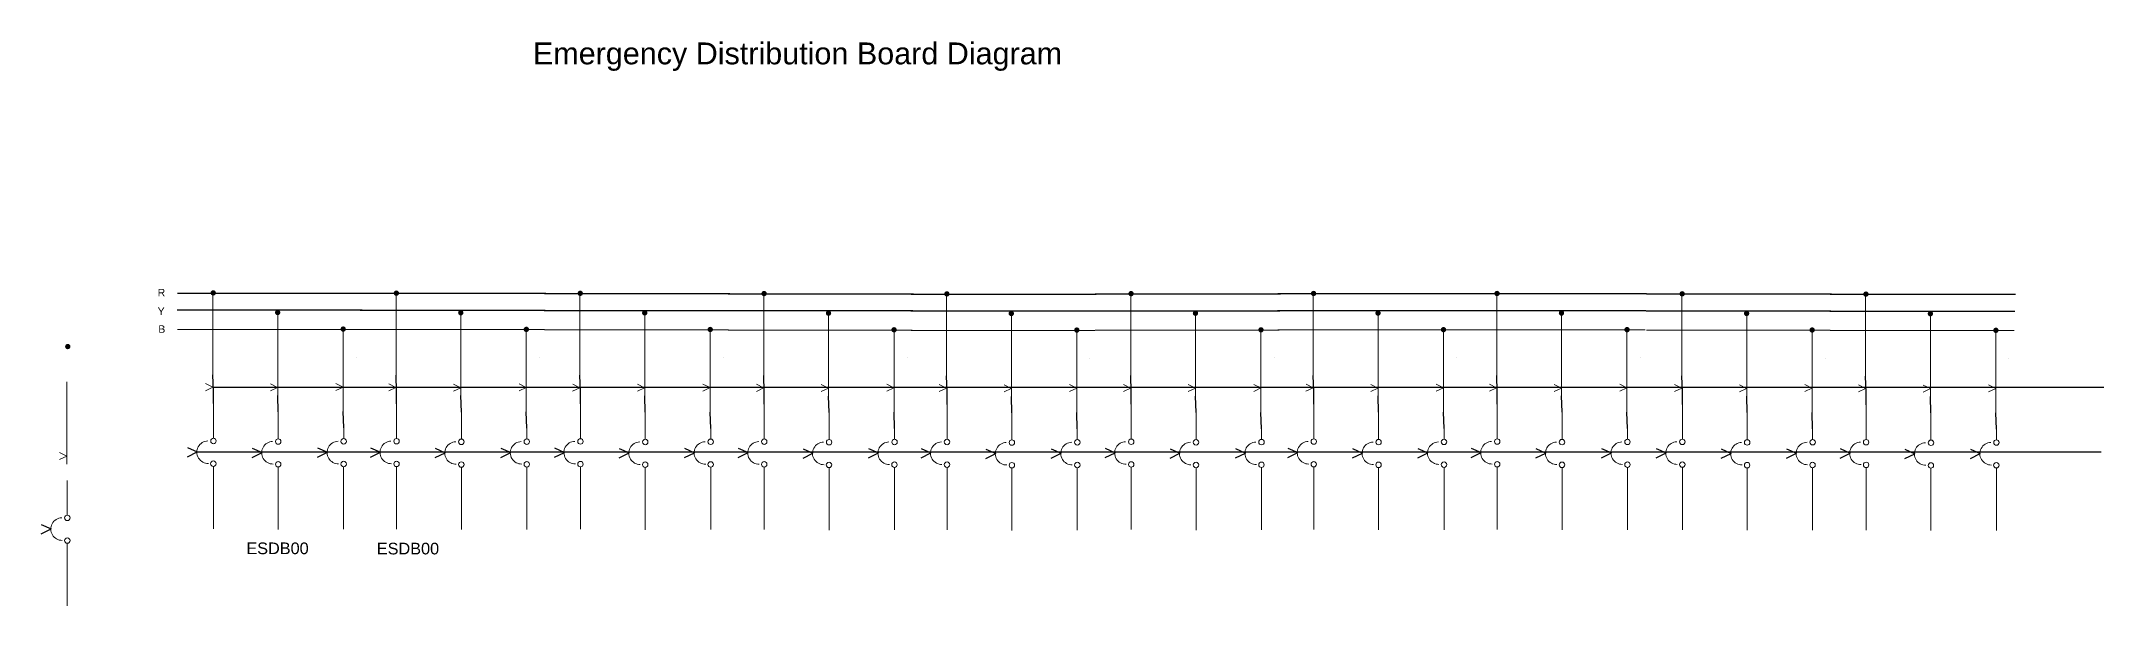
# Model space of a CAD drawing. Header units: inches. Extents: x 27999 to 50334, y 22577 to 32830.
# Drawn here: x 40422 to 50334, y 22577 to 25286 of the extents above; entities that cross this region are included whole.
import ezdxf

# ---------------------------------------------------------------- set-up
doc = ezdxf.new("R2010")
doc.units = ezdxf.units.IN
doc.header["$MEASUREMENT"] = 0
for name, color, linetype, lineweight in [('SBD', 2, 'Continuous', 0), ('switchboard', 2, 'Continuous', 0), ('switchboard_text', 2, 'Continuous', 0)]:
    doc.layers.add(name, color=color, linetype=linetype, lineweight=lineweight)
doc.styles.get("Standard").update_dxf_attribs({"font": 'arial.ttf'})

msp = doc.modelspace()

# ---------------------------------------------------------------- texts
at = {"layer": 'switchboard_text', "attachment_point": 1}
for s, insert, char_height, width in [('       Emergency Distribution Board Diagram', (42499.3, 25280.6), 105, 3588.692), ('{\\C7;R}', (40981, 24097.8), 36, 324.151), ('{\\C7;Y}', (40981, 24008.5), 36, 324.151), ('{\\C7;B}', (40984.2, 23922.6), 36, 324.151), ('ESDB00', (41407.3, 22880), 55.91, 223.946), ('ESDB00', (42034.2, 22878.8), 55.91, 223.946)]:
    msp.add_mtext(s, dxfattribs=dict(at, insert=insert, char_height=char_height, width=width))

# ---------------------------------------------------------------- hatches: boundary and pattern name
at = {"layer": 'switchboard'}
h = msp.add_hatch(color=7, dxfattribs=at)
edge = h.paths.add_edge_path()
edge.add_arc((41248.1, 24078.3), 12.9, 0, 360)
h = msp.add_hatch(color=7, dxfattribs=at)
edge = h.paths.add_edge_path()
edge.add_arc((42128.2, 24077.1), 12.9, 0, 360)
h = msp.add_hatch(color=7, dxfattribs=at)
edge = h.paths.add_edge_path()
edge.add_arc((43012.1, 24076.3), 12.9, 0, 360)
h = msp.add_hatch(color=7, dxfattribs=at)
edge = h.paths.add_edge_path()
edge.add_arc((43895.5, 24075.1), 12.9, 0, 360)
h = msp.add_hatch(color=7, dxfattribs=at)
edge = h.paths.add_edge_path()
edge.add_arc((45659.2, 24074.7), 12.9, 0, 360)
h = msp.add_hatch(color=7, dxfattribs=at)
edge = h.paths.add_edge_path()
edge.add_arc((46536.5, 24075.5), 12.9, 0, 360)
h = msp.add_hatch(color=7, dxfattribs=at)
edge = h.paths.add_edge_path()
edge.add_arc((47418.1, 24075.5), 12.9, 0, 360)
h = msp.add_hatch(color=7, dxfattribs=at)
edge = h.paths.add_edge_path()
edge.add_arc((41557.8, 23984.2), 12.9, 0, 360)
h = msp.add_hatch(color=7, dxfattribs=at)
edge = h.paths.add_edge_path()
edge.add_arc((42438, 23983), 12.9, 0, 360)
h = msp.add_hatch(color=7, dxfattribs=at)
edge = h.paths.add_edge_path()
edge.add_arc((43321.8, 23982.3), 12.9, 0, 360)
h = msp.add_hatch(color=7, dxfattribs=at)
edge = h.paths.add_edge_path()
edge.add_arc((44205.2, 23981), 12.9, 0, 360)
h = msp.add_hatch(color=7, dxfattribs=at)
edge = h.paths.add_edge_path()
edge.add_arc((44774, 24073.6), 12.9, 0, 360)
h = msp.add_hatch(color=7, dxfattribs=at)
edge = h.paths.add_edge_path()
edge.add_arc((45083.7, 23979.5), 12.9, 0, 360)
h = msp.add_hatch(color=7, dxfattribs=at)
edge = h.paths.add_edge_path()
edge.add_arc((45968.9, 23980.6), 12.9, 0, 360)
h = msp.add_hatch(color=7, dxfattribs=at)
edge = h.paths.add_edge_path()
edge.add_arc((46846.2, 23981.5), 12.9, 0, 360)
h = msp.add_hatch(color=7, dxfattribs=at)
edge = h.paths.add_edge_path()
edge.add_arc((47727.9, 23981.5), 12.9, 0, 360)
h = msp.add_hatch(color=7, dxfattribs=at)
edge = h.paths.add_edge_path()
edge.add_arc((48307.9, 24073.9), 12.9, 0, 360)
h = msp.add_hatch(color=7, dxfattribs=at)
edge = h.paths.add_edge_path()
edge.add_arc((48617.7, 23979.8), 12.9, 0, 360)
h = msp.add_hatch(color=7, dxfattribs=at)
edge = h.paths.add_edge_path()
edge.add_arc((49191.2, 24072.5), 12.9, 0, 360)
h = msp.add_hatch(color=7, dxfattribs=at)
edge = h.paths.add_edge_path()
edge.add_arc((49500.9, 23978.4), 12.9, 0, 360)
h = msp.add_hatch(color=7, dxfattribs=at)
edge = h.paths.add_edge_path()
edge.add_arc((41872.7, 23904.6), 12.9, 0, 360)
h = msp.add_hatch(color=7, dxfattribs=at)
edge = h.paths.add_edge_path()
edge.add_arc((42752.9, 23903.3), 12.9, 0, 360)
h = msp.add_hatch(color=7, dxfattribs=at)
edge = h.paths.add_edge_path()
edge.add_arc((43636.7, 23902.6), 12.9, 0, 360)
h = msp.add_hatch(color=7, dxfattribs=at)
edge = h.paths.add_edge_path()
edge.add_arc((44520.1, 23901.3), 12.9, 0, 360)
h = msp.add_hatch(color=7, dxfattribs=at)
edge = h.paths.add_edge_path()
edge.add_arc((45398.6, 23899.9), 12.9, 0, 360)
h = msp.add_hatch(color=7, dxfattribs=at)
edge = h.paths.add_edge_path()
edge.add_arc((46283.8, 23901), 12.9, 0, 360)
h = msp.add_hatch(color=7, dxfattribs=at)
edge = h.paths.add_edge_path()
edge.add_arc((47161.1, 23901.8), 12.9, 0, 360)
h = msp.add_hatch(color=7, dxfattribs=at)
edge = h.paths.add_edge_path()
edge.add_arc((48042.8, 23901.8), 12.9, 0, 360)
h = msp.add_hatch(color=7, dxfattribs=at)
edge = h.paths.add_edge_path()
edge.add_arc((48932.6, 23900.2), 12.9, 0, 360)
h = msp.add_hatch(color=7, dxfattribs=at)
edge = h.paths.add_edge_path()
edge.add_arc((49815.8, 23898.7), 12.9, 0, 360)
h = msp.add_hatch(color=7, dxfattribs=at)
edge = h.paths.add_edge_path()
edge.add_arc((40549, 23820.7), 12.9, 0, 360)

# ---------------------------------------------------------------- linework, layer by layer
at = {"color": 2}
for p, q in [((41074.6, 23996.6), (41963.2, 23996.6)), ((41954.7, 23995.3), (42843.4, 23995.3)), ((42838.6, 23994.6), (43727.3, 23994.6)), ((43722, 23993.4), (44610.6, 23993.4)), ((44600.5, 23991.9), (45489.2, 23991.9)), ((45485.7, 23993), (46374.3, 23993)), ((46363, 23993.8), (47251.7, 23993.8)), ((47244.6, 23993.8), (48133.3, 23993.8)), ((48134.4, 23992.2), (49023.1, 23992.2)), ((49017.7, 23990.7), (49906.4, 23990.7))]:
    msp.add_line(p, q, dxfattribs=at)
at = {"color": 1}
for p, q in [((41076.1, 24077.6), (41966.3, 24077.6)), ((41956.2, 24076.3), (42846.5, 24076.3)), ((42840.1, 24075.6), (43730.3, 24075.6)), ((43723.5, 24074.4), (44613.7, 24074.4)), ((44602, 24072.9), (45492.2, 24072.9)), ((45487.2, 24074), (46377.4, 24074)), ((46364.5, 24074.8), (47254.7, 24074.8)), ((47246.2, 24074.8), (48136.4, 24074.8)), ((48135.9, 24073.2), (49026.2, 24073.2)), ((49019.2, 24071.7), (49909.4, 24071.7))]:
    msp.add_line(p, q, dxfattribs=at)
at = {"color": 40, "true_color": 0xf8d731}
for p, q in [((41246, 23625.3), (46642.2, 23625.3)), ((41249, 23547), (41249, 23606.5)), ((42129.1, 23545.8), (42129.1, 23605.3)), ((43013, 23545.1), (43013, 23604.6)), ((43896.4, 23543.8), (43896.4, 23603.3)), ((44774.9, 23542.3), (44774.9, 23601.8)), ((45660.1, 23543.5), (45660.1, 23603)), ((46537.4, 23544.3), (46537.4, 23603.8)), ((46642.2, 23625.3), (50334.1, 23625.3)), ((47419, 23544.3), (47419, 23603.8)), ((48308.8, 23542.7), (48308.8, 23602.2)), ((49192.1, 23541.2), (49192.1, 23600.7)), ((41169.5, 23315.7), (46648.9, 23315.7)), ((46648.9, 23315.7), (50321.3, 23315.7))]:
    msp.add_line(p, q, dxfattribs=at)
for p, q in [((41249, 23606.5), (41246.6, 23685)), ((42129.1, 23605.3), (42126.7, 23683.8)), ((43013, 23604.6), (43010.6, 23683)), ((43896.4, 23603.3), (43894, 23681.8)), ((44774.9, 23601.8), (44772.5, 23680.3)), ((45660.1, 23603), (45657.6, 23681.4)), ((46537.4, 23603.8), (46535, 23682.2)), ((47419, 23603.8), (47416.6, 23682.2)), ((48308.8, 23602.2), (48306.4, 23680.6)), ((49192.1, 23600.7), (49189.7, 23679.2)), ((41560.5, 23507.8), (41558.1, 23586.2)), ((41875, 23430), (41872.6, 23508.4)), ((42440.6, 23506.5), (42438.2, 23585)), ((42755.1, 23428.7), (42752.7, 23507.2)), ((43324.5, 23505.8), (43322.1, 23584.3)), ((43639, 23428), (43636.6, 23506.5)), ((44207.9, 23504.6), (44205.5, 23583)), ((44522.4, 23426.7), (44520, 23505.2)), ((45086.4, 23503.1), (45084, 23581.5)), ((45400.9, 23425.3), (45398.5, 23503.7)), ((45971.6, 23504.2), (45969.2, 23582.6)), ((46286.1, 23426.4), (46283.7, 23504.8)), ((46848.9, 23505), (46846.5, 23583.5)), ((47163.4, 23427.2), (47161, 23505.7)), ((47730.5, 23505), (47728.1, 23583.5)), ((48045, 23427.2), (48042.6, 23505.7)), ((48620.3, 23503.4), (48617.9, 23581.9)), ((48934.8, 23425.6), (48932.4, 23504)), ((49503.6, 23501.9), (49501.2, 23580.4)), ((49818.1, 23424.1), (49815.7, 23502.6))]:
    msp.add_line(p, q)
at = {"layer": 'SBD', "lineweight": 25, "ltscale": 10}
for p, q in [((41935.2, 23769.9), (41935.2, 23769.9)), ((42815.4, 23768.6), (42815.4, 23768.6)), ((43699.3, 23767.9), (43699.3, 23767.9)), ((44582.6, 23766.7), (44582.6, 23766.7)), ((45461.2, 23765.2), (45461.2, 23765.2)), ((46346.3, 23766.3), (46346.3, 23766.3)), ((47223.7, 23767.1), (47223.7, 23767.1)), ((48105.3, 23767.1), (48105.3, 23767.1)), ((48995.1, 23765.5), (48995.1, 23765.5)), ((49878.4, 23764), (49878.4, 23764)), ((41123.8, 23336.3), (41171.6, 23314.7)), ((41123.8, 23291.5), (41171.6, 23314.7)), ((41435.3, 23333.6), (41483.1, 23311.9)), ((41435.3, 23288.7), (41483.1, 23311.9)), ((41749.8, 23334.6), (41797.7, 23313)), ((41749.8, 23289.8), (41797.7, 23313)), ((42003.9, 23335.1), (42051.8, 23313.5)), ((42003.9, 23290.2), (42051.8, 23313.5)), ((42315.4, 23332.3), (42363.3, 23310.7)), ((42315.4, 23287.5), (42363.3, 23310.7)), ((42629.9, 23333.3), (42677.8, 23311.7)), ((42629.9, 23288.5), (42677.8, 23311.7)), ((42887.8, 23334.3), (42935.7, 23312.7)), ((42887.8, 23289.5), (42935.7, 23312.7)), ((43199.3, 23331.6), (43247.2, 23310)), ((43199.3, 23286.8), (43247.2, 23310)), ((43513.8, 23332.6), (43561.7, 23311)), ((43513.8, 23287.8), (43561.7, 23311)), ((43771.1, 23333.1), (43819, 23311.5)), ((43771.1, 23288.3), (43819, 23311.5)), ((44082.7, 23330.3), (44130.5, 23308.7)), ((44082.7, 23285.5), (44130.5, 23308.7)), ((44397.2, 23331.4), (44445, 23309.8)), ((44397.2, 23286.5), (44445, 23309.8)), ((44649.7, 23331.6), (44697.5, 23310)), ((44649.7, 23286.8), (44697.5, 23310)), ((44961.2, 23328.8), (45009.1, 23307.2)), ((44961.2, 23284), (45009.1, 23307.2)), ((45275.7, 23329.9), (45323.6, 23308.3)), ((45275.7, 23285.1), (45323.6, 23308.3)), ((45534.8, 23332.7), (45582.7, 23311.1)), ((45534.8, 23287.9), (45582.7, 23311.1)), ((45846.4, 23330), (45894.2, 23308.4)), ((45846.4, 23285.1), (45894.2, 23308.4)), ((46160.9, 23331), (46208.7, 23309.4)), ((46160.9, 23286.2), (46208.7, 23309.4)), ((46412.2, 23333.5), (46460.1, 23311.9)), ((46412.2, 23288.7), (46460.1, 23311.9)), ((46723.7, 23330.8), (46771.6, 23309.2)), ((46723.7, 23286), (46771.6, 23309.2)), ((47038.2, 23331.8), (47086.1, 23310.2)), ((47038.2, 23287), (47086.1, 23310.2)), ((47293.8, 23333.5), (47341.7, 23311.9)), ((47293.8, 23288.7), (47341.7, 23311.9)), ((47605.3, 23330.8), (47653.2, 23309.2)), ((47605.3, 23286), (47653.2, 23309.2)), ((47919.8, 23331.8), (47967.7, 23310.2)), ((47919.8, 23287), (47967.7, 23310.2)), ((48183.6, 23331.9), (48231.5, 23310.3)), ((48183.6, 23287.1), (48231.5, 23310.3)), ((48495.1, 23329.2), (48543, 23307.6)), ((48495.1, 23284.4), (48543, 23307.6)), ((48809.6, 23330.2), (48857.5, 23308.6)), ((48809.6, 23285.4), (48857.5, 23308.6)), ((49066.9, 23330.5), (49114.8, 23308.9)), ((49066.9, 23285.6), (49114.8, 23308.9)), ((49378.4, 23327.7), (49426.3, 23306.1)), ((49378.4, 23282.9), (49426.3, 23306.1)), ((49692.9, 23328.7), (49740.8, 23307.1)), ((49692.9, 23283.9), (49740.8, 23307.1)), ((40421.5, 22967), (40469.4, 22945.4)), ((40421.5, 22922.1), (40469.4, 22945.4))]:
    msp.add_line(p, q, dxfattribs=at)
at = {"layer": 'switchboard'}
for p, q in [((41246.6, 23685), (41246.6, 24080.4)), ((42126.7, 23683.8), (42126.7, 24079.2)), ((43010.6, 23683), (43010.6, 24078.5)), ((43894, 23681.8), (43894, 24077.2)), ((44772.5, 23680.3), (44772.5, 24075.7)), ((45657.6, 23681.4), (45657.6, 24076.8)), ((46535, 23682.2), (46535, 24077.7)), ((47416.6, 23682.2), (47416.6, 24077.7)), ((48306.4, 23680.6), (48306.4, 24076)), ((49189.7, 23679.2), (49189.7, 24074.6)), ((41558.1, 23586.2), (41558.1, 23981.7)), ((41872.6, 23508.4), (41872.6, 23903.8)), ((42438.2, 23585), (42438.2, 23980.4)), ((42752.7, 23507.2), (42752.7, 23902.6)), ((43322.1, 23584.3), (43322.1, 23979.7)), ((43636.6, 23506.5), (43636.6, 23901.9)), ((44205.5, 23583), (44205.5, 23978.4)), ((44520, 23505.2), (44520, 23900.6)), ((45084, 23581.5), (45084, 23977)), ((45398.5, 23503.7), (45398.5, 23899.1)), ((45969.2, 23582.6), (45969.2, 23978.1)), ((46283.7, 23504.8), (46283.7, 23900.3)), ((46846.5, 23583.5), (46846.5, 23978.9)), ((47161, 23505.7), (47161, 23901.1)), ((47728.1, 23583.5), (47728.1, 23978.9)), ((48042.6, 23505.7), (48042.6, 23901.1)), ((48617.9, 23581.9), (48617.9, 23977.3)), ((48932.4, 23504), (48932.4, 23899.5)), ((49501.2, 23580.4), (49501.2, 23975.8)), ((49815.7, 23502.6), (49815.7, 23898)), ((40544.3, 23256.2), (40544.3, 23651.6)), ((41249, 23380.4), (41249, 23547)), ((41560.5, 23377.6), (41560.5, 23507.8)), ((42129.1, 23379.2), (42129.1, 23545.8)), ((42440.6, 23376.4), (42440.6, 23506.5)), ((43013, 23378.4), (43013, 23545.1)), ((43324.5, 23375.7), (43324.5, 23505.8)), ((43896.4, 23377.2), (43896.4, 23543.8)), ((44207.9, 23374.4), (44207.9, 23504.6)), ((44774.9, 23375.7), (44774.9, 23542.3)), ((45086.4, 23372.9), (45086.4, 23503.1)), ((45660.1, 23376.8), (45660.1, 23543.5)), ((45971.6, 23374.1), (45971.6, 23504.2)), ((46537.4, 23377.6), (46537.4, 23544.3)), ((46848.9, 23374.9), (46848.9, 23505)), ((47419, 23377.6), (47419, 23544.3)), ((47730.5, 23374.9), (47730.5, 23505)), ((48308.8, 23376), (48308.8, 23542.7)), ((48620.3, 23373.3), (48620.3, 23503.4)), ((49192.1, 23374.6), (49192.1, 23541.2)), ((49503.6, 23371.8), (49503.6, 23501.9)), ((41875, 23378.7), (41875, 23430)), ((42755.1, 23377.4), (42755.1, 23428.7)), ((43639, 23376.7), (43639, 23428)), ((44522.4, 23375.5), (44522.4, 23426.7)), ((45400.9, 23374), (45400.9, 23425.3)), ((46286.1, 23375.1), (46286.1, 23426.4)), ((47163.4, 23375.9), (47163.4, 23427.2)), ((48045, 23375.9), (48045, 23427.2)), ((48934.8, 23374.3), (48934.8, 23425.6)), ((49818.1, 23372.8), (49818.1, 23424.1)), ((41248.8, 23245.3), (41248.8, 22945.9)), ((41560.3, 23242.6), (41560.3, 22943.1)), ((41874.8, 23243.6), (41874.8, 22944.2)), ((42129, 23244.1), (42129, 22944.7)), ((42440.5, 23241.3), (42440.5, 22941.9)), ((42755, 23242.3), (42755, 22942.9)), ((43012.9, 23243.3), (43012.9, 22943.9)), ((43324.4, 23240.6), (43324.4, 22941.2)), ((43638.9, 23241.6), (43638.9, 22942.2)), ((43896.2, 23242.1), (43896.2, 22942.7)), ((44207.7, 23239.3), (44207.7, 22939.9)), ((44522.2, 23240.4), (44522.2, 22940.9)), ((44774.7, 23240.6), (44774.7, 22941.2)), ((45086.3, 23237.8), (45086.3, 22938.4)), ((45400.8, 23238.9), (45400.8, 22939.5)), ((45659.9, 23241.7), (45659.9, 22942.3)), ((45971.4, 23239), (45971.4, 22939.6)), ((46285.9, 23240), (46285.9, 22940.6)), ((46537.2, 23242.5), (46537.2, 22943.1)), ((46848.8, 23239.8), (46848.8, 22940.4)), ((47163.3, 23240.8), (47163.3, 22941.4)), ((47418.9, 23242.5), (47418.9, 22943.1)), ((47730.4, 23239.8), (47730.4, 22940.4)), ((48044.9, 23240.8), (48044.9, 22941.4)), ((48308.7, 23240.9), (48308.7, 22941.5)), ((48620.2, 23238.2), (48620.2, 22938.8)), ((48934.7, 23239.2), (48934.7, 22939.8)), ((49192, 23239.5), (49192, 22940)), ((49503.5, 23236.7), (49503.5, 22937.3)), ((49818, 23237.7), (49818, 22938.3)), ((40546.7, 23011.1), (40546.7, 23177.7)), ((40546.6, 22876), (40546.6, 22576.6))]:
    msp.add_line(p, q, dxfattribs=at)
at = {"layer": 'switchboard', "color": 5}
for p, q in [((41959.8, 23903.2), (41076.2, 23903.2)), ((42839.9, 23901.9), (41956.4, 23901.9)), ((43723.8, 23901.2), (42840.2, 23901.2)), ((44607.2, 23899.9), (43723.6, 23899.9)), ((45485.7, 23898.5), (44602.1, 23898.5)), ((46370.9, 23899.6), (45487.3, 23899.6)), ((47248.2, 23900.4), (46364.6, 23900.4)), ((48129.8, 23900.4), (47246.3, 23900.4)), ((49019.6, 23898.8), (48136.1, 23898.8)), ((49902.9, 23897.3), (49019.3, 23897.3))]:
    msp.add_line(p, q, dxfattribs=at)
at = {"layer": 'switchboard', "color": 7}
for p, q in [((41246, 23625.3), (41211.5, 23608.9)), ((41246, 23625.3), (41211.7, 23642.6)), ((41557.5, 23624.4), (41523, 23608)), ((41557.5, 23624.4), (41523.2, 23641.7)), ((41872, 23625.6), (41837.5, 23609.2)), ((41872, 23625.6), (41837.7, 23642.9)), ((42126.1, 23624), (42091.6, 23607.7)), ((42126.1, 23624), (42091.9, 23641.4)), ((42437.6, 23623.2), (42403.1, 23606.8)), ((42437.6, 23623.2), (42403.4, 23640.5)), ((42752.1, 23624.3), (42717.7, 23608)), ((42752.1, 23624.3), (42717.9, 23641.7)), ((43010, 23623.3), (42975.5, 23606.9)), ((43010, 23623.3), (42975.7, 23640.6)), ((43321.5, 23622.4), (43287, 23606.1)), ((43321.5, 23622.4), (43287.3, 23639.8)), ((43636, 23623.6), (43601.5, 23607.2)), ((43636, 23623.6), (43601.8, 23640.9)), ((43893.4, 23622), (43858.9, 23605.7)), ((43893.4, 23622), (43859.1, 23639.4)), ((44204.9, 23621.2), (44170.4, 23604.8)), ((44204.9, 23621.2), (44170.6, 23638.5)), ((44519.4, 23622.3), (44484.9, 23606)), ((44519.4, 23622.3), (44485.1, 23639.7)), ((44771.9, 23620.6), (44737.4, 23604.2)), ((44771.9, 23620.6), (44737.6, 23637.9)), ((45083.4, 23619.7), (45048.9, 23603.3)), ((45083.4, 23619.7), (45049.1, 23637)), ((45397.9, 23620.9), (45363.4, 23604.5)), ((45397.9, 23620.9), (45363.6, 23638.2)), ((45657, 23621.7), (45622.6, 23605.3)), ((45657, 23621.7), (45622.8, 23639)), ((45968.6, 23620.8), (45934.1, 23604.4)), ((45968.6, 23620.8), (45934.3, 23638.1)), ((46283.1, 23622), (46248.6, 23605.6)), ((46283.1, 23622), (46248.8, 23639.3)), ((46534.4, 23622.5), (46499.9, 23606.1)), ((46534.4, 23622.5), (46500.1, 23639.8)), ((46845.9, 23621.6), (46811.4, 23605.3)), ((46845.9, 23621.6), (46811.6, 23639)), ((47160.4, 23622.8), (47125.9, 23606.4)), ((47160.4, 23622.8), (47126.2, 23640.1)), ((47416, 23622.5), (47381.5, 23606.1)), ((47416, 23622.5), (47381.8, 23639.8)), ((47727.5, 23621.6), (47693, 23605.3)), ((47727.5, 23621.6), (47693.3, 23639)), ((48042, 23622.8), (48007.6, 23606.4)), ((48042, 23622.8), (48007.8, 23640.1)), ((48305.8, 23620.9), (48271.3, 23604.5)), ((48305.8, 23620.9), (48271.6, 23638.2)), ((48617.3, 23620), (48582.8, 23603.7)), ((48617.3, 23620), (48583.1, 23637.4)), ((48931.8, 23621.2), (48897.3, 23604.8)), ((48931.8, 23621.2), (48897.6, 23638.5)), ((49189.1, 23619.4), (49154.6, 23603)), ((49189.1, 23619.4), (49154.8, 23636.8)), ((49500.6, 23618.6), (49466.1, 23602.2)), ((49500.6, 23618.6), (49466.3, 23635.9)), ((49815.1, 23619.7), (49780.6, 23603.4)), ((49815.1, 23619.7), (49780.9, 23637.1)), ((40543.7, 23294.3), (40509.5, 23311.7)), ((40543.7, 23294.3), (40509.2, 23278))]:
    msp.add_line(p, q, dxfattribs=at)
at = {"layer": 'switchboard'}
for centre in [(41249, 23367.3), (41560.5, 23364.5), (41875, 23365.6), (42129.1, 23366.1), (42440.6, 23363.3), (42755.1, 23364.3), (43013, 23365.3), (43324.5, 23362.6), (43639, 23363.6), (43896.4, 23364.1), (44207.9, 23361.3), (44522.4, 23362.4), (44774.9, 23362.6), (45086.4, 23359.8), (45400.9, 23360.9), (45660.1, 23363.7), (45971.6, 23361), (46286.1, 23362), (46537.4, 23364.5), (46848.9, 23361.8), (47163.4, 23362.8), (47419, 23364.5), (47730.5, 23361.8), (48045, 23362.8), (48308.8, 23362.9), (48620.3, 23360.2), (48934.8, 23361.2), (49192.1, 23361.5), (49503.6, 23358.7), (49818.1, 23359.7), (41248.8, 23258.4), (41560.3, 23255.6), (41874.8, 23256.7), (42129, 23257.2), (42440.5, 23254.4), (42755, 23255.4), (43012.9, 23256.4), (43324.4, 23253.7), (43638.9, 23254.7), (43896.2, 23255.2), (44207.7, 23252.4), (44522.2, 23253.5), (44774.7, 23253.7), (45086.3, 23250.9), (45400.8, 23252), (45659.9, 23254.8), (45971.4, 23252.1), (46285.9, 23253.1), (46537.2, 23255.6), (46848.8, 23252.9), (47163.3, 23253.9), (47418.9, 23255.6), (47730.4, 23252.9), (48044.9, 23253.9), (48308.7, 23254), (48620.2, 23251.3), (48934.7, 23252.3), (49192, 23252.6), (49503.5, 23249.8), (49818, 23250.8), (40546.7, 22998), (40546.6, 22889.1)]:
    msp.add_circle(centre, 13.1, dxfattribs=at)
for centre in [(41223.4, 23313.6), (41534.9, 23310.8), (41849.4, 23311.9), (42103.6, 23312.4), (42415.1, 23309.6), (42729.6, 23310.6), (42987.5, 23311.6), (43299, 23308.9), (43613.5, 23309.9), (43870.8, 23310.4), (44182.3, 23307.6), (44496.8, 23308.6), (44749.3, 23308.9), (45060.9, 23306.1), (45375.4, 23307.2), (45634.5, 23310), (45946, 23307.3), (46260.5, 23308.3), (46511.8, 23310.8), (46823.4, 23308.1), (47137.9, 23309.1), (47393.5, 23310.8), (47705, 23308.1), (48019.5, 23309.1), (48283.3, 23309.2), (48594.8, 23306.5), (48909.3, 23307.5), (49166.6, 23307.8), (49478.1, 23305), (49792.6, 23306), (40521.2, 22944.3)]:
    msp.add_arc(centre, 54, 91.3607, 271.3607, dxfattribs=at)

msp.set_redraw_order([(e.dxf.handle, doc.entitydb.next_handle()) for e in msp.query("TEXT MTEXT ATTDEF DIMENSION ARC_DIMENSION")])  # texts and dimensions are drawn at this point

doc.saveas('drawing.dxf')
